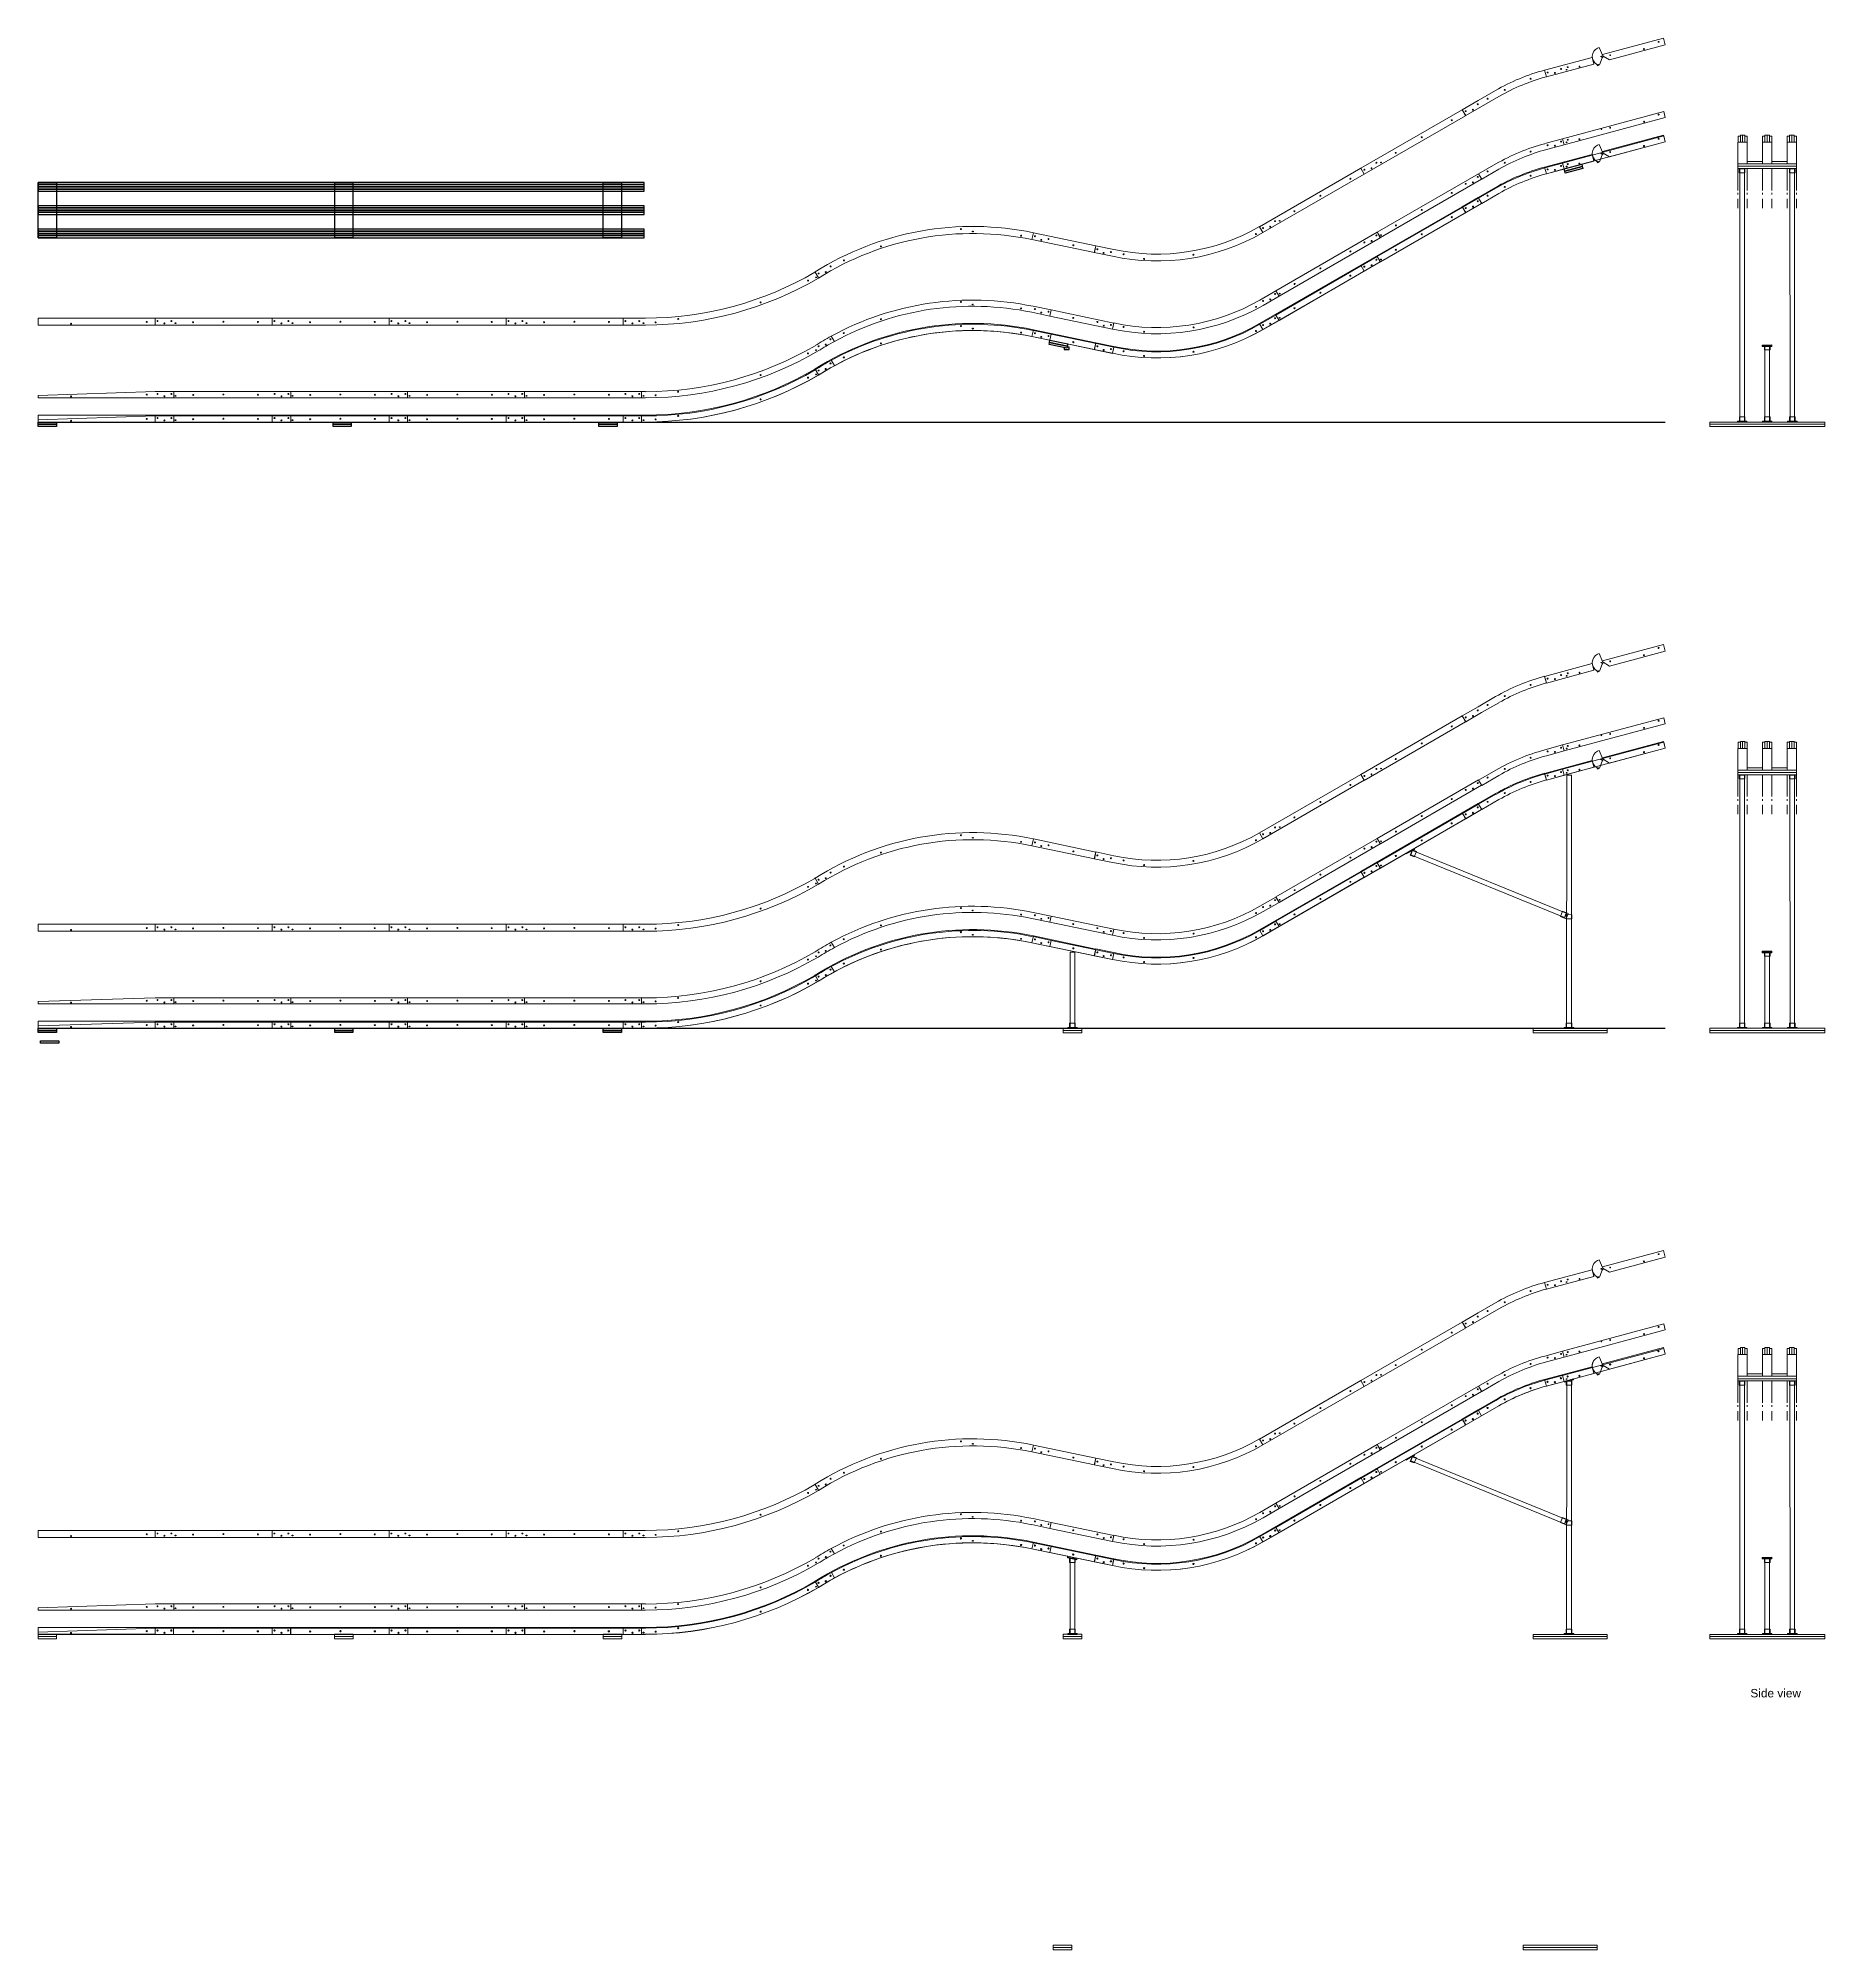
# Model space of a CAD drawing. Header units: millimetres. Extents: x -636 to 14740, y -2602 to 22748.
# Drawn here: x 0 to 14740, y -2602 to 13166 of the extents above; entities that cross this region are included whole.
import ezdxf

# ---------------------------------------------------------------- set-up
doc = ezdxf.new("R2010")
doc.units = ezdxf.units.MM
for name, color, linetype, lineweight in [('newTrack', 7, 'Continuous', 20), ('notes', 7, 'Continuous', 20), ('registration marking', 7, 'Continuous', 20)]:
    doc.layers.add(name, color=color, linetype=linetype, lineweight=lineweight)
doc.styles.add('Arial', font='arial.ttf')

msp = doc.modelspace()

# ---------------------------------------------------------------- texts
at = {"layer": 'notes', "lineweight": 20, "transparency": 33554687, "style": 'Arial'}
msp.add_text('Side view ', height=69.8, dxfattribs=at).set_placement((14126, -520))

# ---------------------------------------------------------------- blocks, each defined once
blk = doc.blocks.new('*U24')
at = {"layer": 'newTrack'}
blk.add_circle((0, 0), 0.2, dxfattribs=at)
blk = doc.blocks.new('attachmentPoints_0.4_diameter')
for p in [(-2.25, 0.75), (0, 0), (2.25, 0.75)]:
    blk.add_blockref('*U24', p)
blk = doc.blocks.new('A1')
at = {"layer": 'newTrack'}
blk.add_lwpolyline([(1540.05, -1538.54), (1539.05, -1536.81), (1544.63, -1533.58, -0.065543), (1560.55, -1526.99), (1566.35, -1525.44), (1566.86, -1527.37), (1561.07, -1528.92, 0.065543), (1545.63, -1535.32)], format="xyb", close=True, dxfattribs=at)
at = {"layer": 'registration marking', "color": 7, "transparency": 33554687}
for centre in [(1547.53, -1533.21), (1555.93, -1529.56), (1541.98, -1536.02)]:
    blk.add_circle(centre, 0.19, dxfattribs=at)
at = {"rotation": 15.00000002089087}
blk.add_blockref('attachmentPoints_0.4_diameter', (1563.84, -1527.66), dxfattribs=at)
blk = doc.blocks.new('C1')
at = {"layer": 'newTrack'}
blk.add_lwpolyline([(1541.11, -1570.67), (1508.2, -1589.67), (1507.2, -1587.94), (1540.11, -1568.94)], close=True, dxfattribs=at)
at = {"layer": 'registration marking', "color": 7, "transparency": 33554687}
for centre in [(1531.39, -1575.14), (1521.66, -1580.67), (1513.22, -1585.71)]:
    blk.add_circle(centre, 0.19, dxfattribs=at)
at = {"rotation": 29.99999995973561}
blk.add_blockref('attachmentPoints_0.4_diameter', (1538.26, -1571.74), dxfattribs=at)
blk = doc.blocks.new('D1')
at = {"layer": 'newTrack'}
blk.add_lwpolyline([(1504.86, -1453.9, 0.186063), (1552.35, -1446.45), (1557.54, -1443.45), (1558.54, -1445.18), (1553.35, -1448.18, -0.186038), (1504.44, -1455.86), (1504.85, -1453.9)], format="xyb", close=True, dxfattribs=at)
at = {"layer": 'registration marking', "color": 7, "transparency": 33554687}
for centre in [(1551.09, -1448.65), (1508.08, -1455.18), (1514.72, -1456.71), (1530.76, -1455.34)]:
    blk.add_circle(centre, 0.19, dxfattribs=at)
at = {"rotation": 29.99999995973561}
blk.add_blockref('attachmentPoints_0.4_diameter', (1555.7, -1446.25), dxfattribs=at)
blk = doc.blocks.new('E1')
at = {"layer": 'newTrack'}
blk.add_lwpolyline([(1438.49, -1591.5), (1418.19, -1587.27), (1417.79, -1589.23), (1438.09, -1593.46), (1438.49, -1591.5)], dxfattribs=at)
at = {"layer": 'registration marking', "color": 7, "transparency": 33554687}
blk.add_circle((1425.36, -1589.84), 0.19, dxfattribs=at)
at = {"rotation": 348.2202802125964}
blk.add_blockref('attachmentPoints_0.4_diameter', (1435.25, -1592.36), dxfattribs=at)
blk = doc.blocks.new('F1')
at = {"layer": 'newTrack'}
blk.add_lwpolyline([(1365.05, -1527.24, -0.177849), (1429.18, -1517.78), (1435.05, -1519.01), (1435.46, -1517.05), (1429.58, -1515.82, 0.178024), (1364.04, -1525.51)], format="xyb", close=True, dxfattribs=at)
at = {"layer": 'registration marking', "color": 7, "transparency": 33554687}
for centre in [(1406.13, -1514.42), (1380.15, -1520.03), (1425.68, -1516.53), (1368.1, -1524.55)]:
    blk.add_circle(centre, 0.19, dxfattribs=at)
at = {"rotation": 348.2202802125964}
blk.add_blockref('attachmentPoints_0.4_diameter', (1432.22, -1517.91), dxfattribs=at)
blk = doc.blocks.new('C2')
at = {"layer": 'newTrack'}
blk.add_lwpolyline([(1485.86, -1583.83), (1518.77, -1564.83), (1519.9, -1566.78), (1486.99, -1585.78)], close=True, dxfattribs=at)
at = {"layer": 'registration marking', "color": 7, "transparency": 33554687}
for centre in [(1515.38, -1568.25), (1505.65, -1573.78), (1497.2, -1578.82)]:
    blk.add_circle(centre, 0.19, dxfattribs=at)
at = {"rotation": 29.99999995973561}
blk.add_blockref('attachmentPoints_0.4_diameter', (1489.34, -1583.85), dxfattribs=at)
blk = doc.blocks.new('END1')
at = {"layer": 'newTrack'}
blk.add_lwpolyline([(1095.16, -1516.52), (1095.16, -1518.52), (1051.16, -1518.52), (1051.16, -1517.77), (1089.16, -1516.52)], close=True, dxfattribs=at)
at = {"layer": 'registration marking', "color": 7, "transparency": 33554687}
for centre in [(1061.85, -1518.07), (1086.41, -1517.49)]:
    blk.add_circle(centre, 0.19, dxfattribs=at)
blk.add_blockref('attachmentPoints_0.4_diameter', (1092.16, -1518.02))
blk = doc.blocks.new('END2')
at = {"layer": 'newTrack'}
blk.add_lwpolyline([(1133.03, -1530.22), (1095.03, -1530.22), (1095.03, -1527.97), (1133.03, -1527.97), (1133.03, -1530.22), (1133.03, -1527.97)], dxfattribs=at)
at = {"layer": 'registration marking', "color": 7, "transparency": 33554687}
for centre in [(1105.71, -1529.77), (1130.27, -1529.2)]:
    blk.add_circle(centre, 0.19, dxfattribs=at)
blk = doc.blocks.new('G1')
at = {"layer": 'newTrack'}
blk.add_lwpolyline([(1736.56, -2371.79, 0.015901), (1731.3, -2374.88, -0.133392), (1676.17, -2389.83), (1674.94, -2389.83), (1674.94, -2391.83), (1676.16, -2391.83, 0.133468), (1732.34, -2376.59, -0.016157), (1737.57, -2373.52)], format="xyb", close=True, dxfattribs=at)
at = {"layer": 'registration marking', "color": 7, "transparency": 33554687}
for centre in [(1728.97, -2377.41), (1728.97, -2377.41), (1686.8, -2389.86), (1686.8, -2389.86), (1713.61, -2384.48), (1713.61, -2384.48), (1679.49, -2390.99), (1679.49, -2390.99)]:
    blk.add_circle(centre, 0.19, dxfattribs=at)
at = {"rotation": 30.42041245313343}
blk.add_blockref('attachmentPoints_0.4_diameter', (1734.73, -2374.61), dxfattribs=at)
blk = doc.blocks.new('BASE-BLOCK')
at = {"layer": 'notes'}
for points in [[(1157.03, -575.46), (1163.03, -575.46), (1163.03, -574.71), (1157.03, -574.71)], [(1157.03, -576.21), (1163.03, -576.21), (1163.03, -575.46), (1157.03, -575.46)]]:
    blk.add_lwpolyline(points, close=True, dxfattribs=at)
blk = doc.blocks.new('BASE-BLOCK_24INCH')
at = {"layer": 'notes'}
for p, q in [((1649.15, -561.89), (1625.15, -561.89)), ((1625.15, -561.89), (1625.15, -562.64)), ((1625.15, -562.64), (1649.15, -562.64)), ((1649.15, -562.64), (1625.15, -562.64)), ((1625.15, -562.64), (1625.15, -563.39)), ((1625.15, -563.39), (1649.15, -563.39)), ((1649.15, -563.39), (1625.15, -563.39)), ((1649.15, -562.64), (1649.15, -561.89)), ((1649.15, -563.39), (1649.15, -562.64))]:
    blk.add_line(p, q, dxfattribs=at)
blk = doc.blocks.new('START_1')
at = {"layer": 'newTrack', "color": 7, "linetype": 'Continuous', "lineweight": 5, "transparency": 33554687}
blk.add_lwpolyline([(1657.04, -457.27), (1638.29, -457.27), (1636.57, -455.55), (1636.57, -455.02), (1657.04, -455.02), (1657.04, -457.27), (1657.04, -455.02)], dxfattribs=at)
at = {"layer": 'registration marking', "color": 7, "linetype": 'Continuous', "lineweight": 5, "transparency": 33554687}
for centre in [(1638.89, -455.82), (1650.02, -456.76), (1655.16, -455.71)]:
    blk.add_circle(centre, 0.187, dxfattribs=at)
blk = doc.blocks.new('START_3')
at = {"color": 7, "linetype": 'Continuous', "lineweight": 5, "transparency": 33554687}
blk.add_circle((1631.6, -433.73), 0.128, dxfattribs=at)
at = {"layer": 'newTrack', "color": 7, "linetype": 'Continuous', "lineweight": 5, "transparency": 33554687}
blk.add_lwpolyline([(1652.6, -433.48), (1652.6, -435.48), (1618.6, -435.48), (1618.6, -433.48)], close=True, dxfattribs=at)
at = {"layer": 'registration marking', "color": 7, "linetype": 'Continuous', "lineweight": 5, "transparency": 33554687}
for centre, radius in [((1620.11, -434.23), 0.188), ((1620.11, -434.23), 0.187), ((1634.46, -434.03), 0.187), ((1650.72, -433.92), 0.187), ((1623.83, -435.03), 0.187), ((1645.58, -434.97), 0.187)]:
    blk.add_circle(centre, radius, dxfattribs=at)
blk = doc.blocks.new('START_4')
at = {"color": 7, "linetype": 'Continuous', "lineweight": 5, "transparency": 33554687}
blk.add_lwpolyline([(1633.99, -453.25), (1634.07, -453.75), (1634.75, -453.63), (1636.19, -451.62, 0.414214), (1636.6, -451.04), (1636.11, -448.09), (1635.61, -448.17, 0.610914)], format="xyb", close=True, dxfattribs=at)
for centre, radius in [((1636.11, -451.13), 0.128), ((1634.34, -453.45), 0.125)]:
    blk.add_circle(centre, radius, dxfattribs=at)
blk = doc.blocks.new('01A')
at = {"layer": 'newTrack'}
for p, q in [((0, 19), (965, 51)), ((0, 0), (0, 19)), ((1118, 0), (0, 0)), ((965, 51), (1118, 51)), ((1118, 51), (1118, 0))]:
    blk.add_line(p, q, dxfattribs=at)
for centre in [(984, 32), (1041, 13), (1099, 32)]:
    blk.add_circle(centre, 4, dxfattribs=at)
at = {"layer": 'registration marking', "color": 7, "transparency": 33554687}
for centre in [(271, 11), (895, 26)]:
    blk.add_circle(centre, 4, dxfattribs=at)
blk = doc.blocks.new('02A')
blk.add_circle((15, 15), 3)
at = {"layer": 'newTrack'}
for p, q in [((0, 0), (0, 51)), ((0, 51), (965, 51)), ((965, 0), (0, 0)), ((965, 51), (965, 0))]:
    blk.add_line(p, q, dxfattribs=at)
for centre in [(832, 32), (889, 13), (946, 32)]:
    blk.add_circle(centre, 4, dxfattribs=at)
at = {"layer": 'registration marking', "color": 7, "transparency": 33554687}
for centre in [(161, 23), (410, 27), (695, 25)]:
    blk.add_circle(centre, 4, dxfattribs=at)
blk = doc.blocks.new('01B')
at = {"layer": 'newTrack'}
for p, q in [((0, 0), (0, 57)), ((0, 57), (965, 57)), ((965, 0), (0, 0)), ((965, 57), (965, 0)), ((965, 0), (965, 57))]:
    blk.add_line(p, q, dxfattribs=at)
at = {"layer": 'registration marking', "color": 7, "transparency": 33554687}
for centre in [(271, 11), (895, 26)]:
    blk.add_circle(centre, 4, dxfattribs=at)
blk = doc.blocks.new('02B')
blk.add_circle((1133, 415), 3)
at = {"layer": 'newTrack'}
for p, q in [((965, 457), (1930, 457)), ((965, 400), (965, 457)), ((1930, 400), (965, 400)), ((1930, 457), (1930, 400))]:
    blk.add_line(p, q, dxfattribs=at)
for centre in [(984, 432), (1041, 413), (1099, 432)]:
    blk.add_circle(centre, 4, dxfattribs=at)
at = {"layer": 'registration marking', "color": 7, "transparency": 33554687}
for centre in [(1278, 423), (1528, 427), (1812, 425)]:
    blk.add_circle(centre, 4, dxfattribs=at)
blk = doc.blocks.new('03A')
for centre in [(1439, 393), (15, 15)]:
    blk.add_circle(centre, 3)
at = {"layer": 'newTrack'}
for p, q in [((1591, 465), (1565, 509)), ((31, 51), (0, 51)), ((0, 51), (0, 0)), ((0, 0), (31, 0))]:
    blk.add_line(p, q, dxfattribs=at)
for centre in [(1558, 483), (1460, 425), (1519, 438)]:
    blk.add_circle(centre, 4, dxfattribs=at)
for centre, radius, start, end in [((2732, -1632), 2438, 118.5979, 122.242), ((32, 2818), 2768, 269.974, 300.3657), ((32, 2818), 2818, 269.974, 300.3828), ((2732, -1632), 2387, 118.5591, 122.2617)]:
    blk.add_arc(centre, radius, start, end, dxfattribs=at)
at = {"layer": 'registration marking', "color": 7, "transparency": 33554687}
for centre in [(1372, 366), (1372, 366), (982, 187), (982, 187), (115, 21), (115, 21), (301, 50), (301, 50)]:
    blk.add_circle(centre, 4, dxfattribs=at)
blk = doc.blocks.new('03B')
for centre in [(1591, 393), (167, 15)]:
    blk.add_circle(centre, 3)
at = {"layer": 'newTrack'}
for p, q in [((1612, 388), (1583, 437)), ((0, 57), (0, 0)), ((183, 57), (0, 57)), ((0, 0), (183, 0))]:
    blk.add_line(p, q, dxfattribs=at)
for centre in [(19, 32), (76, 13), (133, 32)]:
    blk.add_circle(centre, 4, dxfattribs=at)
for centre, radius, start, end in [((185, 2818), 2761, 269.974, 300.3636), ((185, 2818), 2818, 269.974, 300.3828), ((2884, -1632), 2445, 122.1753, 122.2395), ((2884, -1632), 2387, 122.2173, 122.2617)]:
    blk.add_arc(centre, radius, start, end, dxfattribs=at)
at = {"layer": 'registration marking', "color": 7, "transparency": 33554687}
for centre in [(1525, 366), (1134, 187), (268, 21), (454, 50)]:
    blk.add_circle(centre, 4, dxfattribs=at)
blk = doc.blocks.new('04B')
blk.add_circle((1273, 383), 3)
at = {"layer": 'newTrack'}
for p, q in [((1772, 373), (1760, 317)), ((0, 0), (-29, 49))]:
    blk.add_line(p, q, dxfattribs=at)
for centre in [(0, 37), (59, 49), (99, 95)]:
    blk.add_circle(centre, 4, dxfattribs=at)
for radius, end in [(2445, 122.1753), (2387, 122.2173)]:
    blk.add_arc((1273, -2020), radius, 78.22, end, dxfattribs=at)
at = {"layer": 'registration marking', "color": 7, "transparency": 33554687}
for centre in [(1175, 403), (1671, 349), (515, 260), (209, 145)]:
    blk.add_circle(centre, 4, dxfattribs=at)
blk = doc.blocks.new('05B')
at = {"layer": 'newTrack'}
for p, q in [((12, 56), (0, 0)), ((527, -52), (12, 56)), ((0, 0), (516, -108)), ((516, -108), (527, -52))]:
    blk.add_line(p, q, dxfattribs=at)
for centre in [(25, 27), (77, -3), (137, 4)]:
    blk.add_circle(centre, 4, dxfattribs=at)
at = {"layer": 'registration marking', "color": 7, "transparency": 33554687}
blk.add_circle((342, -47), 4, dxfattribs=at)
blk = doc.blocks.new('06B')
at = {"layer": 'newTrack'}
for p, q in [((1363, 213), (1391, 164)), ((0, 0), (12, 56)), ((149, -31), (0, 0)), ((12, 56), (161, 25))]:
    blk.add_line(p, q, dxfattribs=at)
for centre in [(25, 27), (77, -3), (137, 4)]:
    blk.add_circle(centre, 4, dxfattribs=at)
for radius, start in [(1748, 257.8453), (1691, 257.839)]:
    blk.add_arc((517, 1678), radius, start, 300, dxfattribs=at)
at = {"layer": 'registration marking', "color": 7, "transparency": 33554687}
for centre in [(1334, 152), (242, -14), (410, -53), (818, -18)]:
    blk.add_circle(centre, 4, dxfattribs=at)
blk = doc.blocks.new('07B')
at = {"layer": 'newTrack'}
for p, q in [((651, 376), (666, 321)), ((102, 125), (245, 208)), ((274, 158), (131, 76)), ((-29, 49), (102, 125)), ((0, 0), (-29, 49)), ((131, 76), (0, 0))]:
    blk.add_line(p, q, dxfattribs=at)
for centre in [(1, 37), (60, 49), (100, 94)]:
    blk.add_circle(centre, 4, dxfattribs=at)
for radius in [1683, 1626]:
    blk.add_arc((1087, -1250), radius, 105, 120, dxfattribs=at)
at = {"layer": 'registration marking', "color": 7, "transparency": 33554687}
for centre in [(322, 212), (535, 304), (181, 140)]:
    blk.add_circle(centre, 4, dxfattribs=at)
blk = doc.blocks.new('08B')
blk.add_circle((167, 59), 3)
at = {"color": 7, "linetype": 'Continuous', "lineweight": 5, "transparency": 33554687}
blk.add_circle((176, 80), 4, dxfattribs=at)
at = {"layer": 'newTrack', "color": 7, "linetype": 'Continuous', "lineweight": 5, "transparency": 33554687}
for p, q in [((-15, 55), (377, 160)), ((377, 160), (392, 105)), ((0, 0), (-15, 55)), ((392, 105), (0, 0))]:
    blk.add_line(p, q, dxfattribs=at)
at = {"layer": 'newTrack'}
for centre in [(10, 36), (70, 32), (121, 65)]:
    blk.add_circle(centre, 4, dxfattribs=at)
at = {"layer": 'registration marking', "color": 7, "linetype": 'Continuous', "lineweight": 5, "transparency": 33554687}
for centre in [(176, 80), (273, 85)]:
    blk.add_circle(centre, 4, dxfattribs=at)
blk = doc.blocks.new('09B')
at = {"layer": 'newTrack', "color": 7, "linetype": 'Continuous', "lineweight": 5, "transparency": 33554687}
for p, q in [((-517, -79), (-15, 55)), ((0, 0), (-460, -123)), ((-15, 55), (0, 0)), ((0, 0), (-15, 55)), ((-513, -92), (-517, -79)), ((-460, -123), (-513, -92))]:
    blk.add_line(p, q, dxfattribs=at)
at = {"layer": 'registration marking', "color": 7, "linetype": 'Continuous', "lineweight": 5, "transparency": 33554687}
for centre in [(-56, 26), (-455, -84), (-176, -34)]:
    blk.add_circle(centre, 4, dxfattribs=at)
blk = doc.blocks.new('04A')
blk.add_circle((1141, 305), 3)
at = {"layer": 'newTrack'}
for p, q in [((1629, 240), (1778, 209)), ((1788, 259), (1639, 290)), ((1778, 209), (1788, 259)), ((-26, 44), (0, 0))]:
    blk.add_line(p, q, dxfattribs=at)
for centre in [(1654, 267), (1706, 237), (1766, 244)]:
    blk.add_circle(centre, 4, dxfattribs=at)
for radius, end in [(2438, 118.5973), (2387, 118.5585)]:
    blk.add_arc((1141, -2097), radius, 78.2203, end, dxfattribs=at)
at = {"layer": 'registration marking', "color": 7, "transparency": 33554687}
for centre in [(1043, 326), (383, 183), (1540, 272), (77, 68)]:
    blk.add_circle(centre, 4, dxfattribs=at)
blk = doc.blocks.new('05A')
at = {"layer": 'newTrack'}
for p, q in [((10, 50), (0, 0)), ((526, -58), (10, 50)), ((0, 0), (516, -108)), ((516, -108), (526, -58))]:
    blk.add_line(p, q, dxfattribs=at)
for centre in [(392, -49), (444, -80), (503, -73)]:
    blk.add_circle(centre, 4, dxfattribs=at)
at = {"layer": 'registration marking', "color": 7, "transparency": 33554687}
blk.add_circle((192, -15), 4, dxfattribs=at)
blk = doc.blocks.new('06A')
at = {"layer": 'newTrack'}
for p, q in [((1217, 239), (1349, 315)), ((1374, 271), (1242, 195)), ((1349, 315), (1374, 271)), ((0, 0), (10, 50)), ((10, 50), (11, 50))]:
    blk.add_line(p, q, dxfattribs=at)
for centre in [(1243, 232), (1302, 244), (1342, 289)]:
    blk.add_circle(centre, 4, dxfattribs=at)
for radius, start in [(1748, 257.8453), (1697, 257.8397)]:
    blk.add_arc((368, 1709), radius, start, 300, dxfattribs=at)
at = {"layer": 'registration marking', "color": 7, "transparency": 33554687}
for centre in [(1185, 183), (92, 17), (669, 13), (261, -22)]:
    blk.add_circle(centre, 4, dxfattribs=at)
blk = doc.blocks.new('07A')
at = {"layer": 'newTrack'}
for p, q in [((521, 293), (668, 333)), ((668, 333), (681, 284)), ((681, 284), (534, 244)), ((-25, 44), (117, 126)), ((0, 0), (-25, 44)), ((142, 82), (0, 0))]:
    blk.add_line(p, q, dxfattribs=at)
for centre in [(544, 280), (604, 276), (655, 310)]:
    blk.add_circle(centre, 4, dxfattribs=at)
for radius in [1676, 1626]:
    blk.add_arc((955, -1326), radius, 105, 120, dxfattribs=at)
at = {"layer": 'registration marking', "color": 7, "transparency": 33554687}
for centre in [(403, 228), (49, 64), (190, 136)]:
    blk.add_circle(centre, 4, dxfattribs=at)
blk = doc.blocks.new('08A')
blk.add_circle((20, 20), 3)
at = {"color": 7, "linetype": 'Continuous', "lineweight": 5, "transparency": 33554687}
blk.add_circle((307, 128), 2.5, dxfattribs=at)
at = {"layer": 'newTrack', "color": 7, "linetype": 'Continuous', "lineweight": 5, "transparency": 33554687}
for p, q in [((-13, 49), (821, 273)), ((834, 224), (0, 0)), ((821, 273), (834, 224)), ((0, 0), (-13, 49))]:
    blk.add_line(p, q, dxfattribs=at)
at = {"layer": 'registration marking', "color": 7, "linetype": 'Continuous', "lineweight": 5, "transparency": 33554687}
for centre in [(659, 190), (778, 249), (29, 41), (29, 41), (125, 45), (379, 140)]:
    blk.add_circle(centre, 4, dxfattribs=at)
blk = doc.blocks.new('bracev1')
at = {"color": 7, "linetype": 'Continuous', "lineweight": 5, "transparency": 33554687}
for p, q in [((-20, 75), (-32, 69)), ((12, 5), (-20, 75)), ((-38, -66), (-33, -78)), ((-33, -78), (-17, -70)), ((-17, -70), (5, -12))]:
    blk.add_line(p, q, dxfattribs=at)
for centre in [(0, 0), (-28, -69)]:
    blk.add_circle(centre, 2.5)
for radius, start, end in [(76.2, 114.4623, 240.1477), (12.7, 294.4623, 24.4623)]:
    blk.add_arc((0, 0), radius, start, end, dxfattribs=at)

# ---------------------------------------------------------------- linework, layer by layer
at = {"lineweight": 20}
for p, q in [((14023, 12308), (14023, 12129)), ((14100, 12308), (14099, 12129)), ((14227, 12308), (14226, 12129)), ((14303, 12308), (14302, 12129)), ((14430, 12308), (14429, 12129)), ((14506, 12308), (14506, 12129)), ((14023, 12090), (14023, 11910)), ((14100, 12090), (14099, 11911)), ((14227, 12090), (14226, 11910)), ((14303, 12090), (14302, 11910)), ((14430, 12090), (14429, 11910)), ((14506, 12090), (14506, 11910)), ((14023, 11890), (14023, 11876)), ((14023, 11764), (14023, 11841)), ((14099, 11890), (14099, 11876)), ((14099, 11764), (14099, 11841)), ((14226, 11890), (14226, 11876)), ((14226, 11764), (14226, 11841)), ((14303, 11764), (14302, 11841)), ((14303, 11890), (14303, 11876)), ((14430, 11764), (14429, 11841)), ((14430, 11890), (14430, 11876)), ((14506, 11890), (14506, 11876)), ((14506, 11764), (14506, 11841)), ((14023, 7308), (14023, 7129)), ((14100, 7308), (14099, 7129)), ((14227, 7308), (14226, 7129)), ((14303, 7308), (14302, 7129)), ((14430, 7308), (14429, 7129)), ((14506, 7308), (14506, 7129)), ((14023, 7090), (14023, 6910)), ((14100, 7090), (14099, 6911)), ((14227, 7090), (14226, 6910)), ((14303, 7090), (14302, 6910)), ((14430, 7090), (14429, 6910)), ((14506, 7090), (14506, 6910)), ((14023, 6890), (14023, 6876)), ((14023, 6764), (14023, 6841)), ((14099, 6890), (14099, 6876)), ((14099, 6764), (14099, 6841)), ((14226, 6890), (14226, 6876)), ((14226, 6764), (14226, 6841)), ((14303, 6764), (14302, 6841)), ((14303, 6890), (14303, 6876)), ((14430, 6764), (14429, 6841)), ((14430, 6890), (14430, 6876)), ((14506, 6890), (14506, 6876)), ((14506, 6764), (14506, 6841)), ((14023, 2308), (14023, 2129)), ((14100, 2308), (14099, 2129)), ((14227, 2308), (14226, 2129)), ((14303, 2308), (14302, 2129)), ((14430, 2308), (14429, 2129)), ((14506, 2308), (14506, 2129)), ((14023, 2090), (14023, 1910)), ((14100, 2090), (14099, 1911)), ((14227, 2090), (14226, 1910)), ((14303, 2090), (14302, 1910)), ((14430, 2090), (14429, 1910)), ((14506, 2090), (14506, 1910)), ((14023, 1890), (14023, 1876)), ((14023, 1764), (14023, 1841)), ((14099, 1890), (14099, 1876)), ((14099, 1764), (14099, 1841)), ((14226, 1890), (14226, 1876)), ((14226, 1764), (14226, 1841)), ((14303, 1764), (14302, 1841)), ((14303, 1890), (14303, 1876)), ((14430, 1764), (14429, 1841)), ((14430, 1890), (14430, 1876)), ((14506, 1890), (14506, 1876)), ((14506, 1764), (14506, 1841))]:
    msp.add_line(p, q, dxfattribs=at)
at = {"linetype": 'ByBlock', "lineweight": 20}
for p, q in [((14033, 12359), (14033, 12359)), ((14053, 12366), (14053, 12366)), ((14071, 12366), (14071, 12366)), ((14093, 12359), (14093, 12359)), ((14236, 12359), (14236, 12359)), ((14256, 12366), (14256, 12366)), ((14274, 12366), (14274, 12366)), ((14296, 12359), (14296, 12359)), ((14439, 12359), (14439, 12359)), ((14459, 12366), (14459, 12366)), ((14478, 12366), (14478, 12366)), ((14499, 12359), (14499, 12359)), ((14033, 7359), (14033, 7359)), ((14053, 7366), (14053, 7366)), ((14071, 7366), (14071, 7366)), ((14093, 7359), (14093, 7359)), ((14236, 7359), (14236, 7359)), ((14256, 7366), (14256, 7366)), ((14274, 7366), (14274, 7366)), ((14296, 7359), (14296, 7359)), ((14439, 7359), (14439, 7359)), ((14459, 7366), (14459, 7366)), ((14478, 7366), (14478, 7366)), ((14499, 7359), (14499, 7359)), ((14053, 2366), (14053, 2366)), ((14071, 2366), (14071, 2366)), ((14256, 2366), (14256, 2366)), ((14274, 2366), (14274, 2366)), ((14459, 2366), (14459, 2366)), ((14478, 2366), (14478, 2366)), ((14033, 2359), (14033, 2359)), ((14093, 2359), (14093, 2359)), ((14236, 2359), (14236, 2359)), ((14296, 2359), (14296, 2359)), ((14439, 2359), (14439, 2359)), ((14499, 2359), (14499, 2359))]:
    msp.add_line(p, q, dxfattribs=at)
for p, q in [((8487, 10608), (8463, 10613)), ((8463, 10613), (8463, 10597)), ((8463, 10597), (8505, 10597)), ((8505, 10616), (8488, 10617)), ((8505, 10597), (8505, 10616)), ((0, 10000), (13424, 10000)), ((0, 5000), (13424, 5000))]:
    msp.add_line(p, q)
at = {"lineweight": 20}
for points in [[(14024, 12359), (14043, 12359), (14043, 12308), (14024, 12308)], [(14043, 12366), (14062, 12366), (14062, 12308), (14043, 12308)], [(14062, 12366), (14081, 12366), (14081, 12308), (14062, 12308)], [(14081, 12359), (14100, 12359), (14100, 12308), (14081, 12308)], [(14227, 12359), (14246, 12359), (14246, 12308), (14227, 12308)], [(14246, 12366), (14265, 12366), (14265, 12308), (14246, 12308)], [(14265, 12366), (14284, 12366), (14284, 12308), (14265, 12308)], [(14284, 12359), (14303, 12359), (14303, 12308), (14284, 12308)], [(14430, 12359), (14449, 12359), (14449, 12308), (14430, 12308)], [(14449, 12366), (14468, 12366), (14468, 12308), (14449, 12308)], [(14468, 12366), (14487, 12366), (14487, 12308), (14468, 12308)], [(14487, 12359), (14506, 12359), (14506, 12308), (14487, 12308)], [(14226, 12148), (14226, 12129), (14099, 12129), (14099, 12148)], [(14429, 12148), (14429, 12129), (14302, 12129), (14302, 12148)], [(14506, 12129), (14506, 12109), (14023, 12109), (14023, 12129)], [(14506, 12109), (14506, 12090), (14023, 12090), (14023, 12109)], [(14034, 12090), (14034, 12056), (14081, 12056), (14081, 12090)], [(14077, 12088), (14077, 10007), (14039, 10007), (14039, 12088)], [(14495, 12090), (14495, 12056), (14449, 12056), (14449, 12090)], [(14452, 12088), (14453, 10007), (14491, 10007), (14491, 12088)], [(14097, 10000), (14097, 10007), (14019, 10007), (14019, 10000)], [(14081, 10007), (14081, 10042), (14035, 10042), (14035, 10007)], [(14433, 10000), (14433, 10007), (14511, 10007), (14511, 10000)], [(14449, 10007), (14449, 10042), (14495, 10042), (14495, 10007)], [(14024, 7359), (14043, 7359), (14043, 7308), (14024, 7308)], [(14043, 7366), (14062, 7366), (14062, 7308), (14043, 7308)], [(14062, 7366), (14081, 7366), (14081, 7308), (14062, 7308)], [(14081, 7359), (14100, 7359), (14100, 7308), (14081, 7308)], [(14227, 7359), (14246, 7359), (14246, 7308), (14227, 7308)], [(14246, 7366), (14265, 7366), (14265, 7308), (14246, 7308)], [(14265, 7366), (14284, 7366), (14284, 7308), (14265, 7308)], [(14284, 7359), (14303, 7359), (14303, 7308), (14284, 7308)], [(14430, 7359), (14449, 7359), (14449, 7308), (14430, 7308)], [(14449, 7366), (14468, 7366), (14468, 7308), (14449, 7308)], [(14468, 7366), (14487, 7366), (14487, 7308), (14468, 7308)], [(14487, 7359), (14506, 7359), (14506, 7308), (14487, 7308)], [(14506, 7129), (14506, 7109), (14023, 7109), (14023, 7129)], [(14506, 7109), (14506, 7090), (14023, 7090), (14023, 7109)], [(14226, 7148), (14226, 7129), (14099, 7129), (14099, 7148)], [(14429, 7148), (14429, 7129), (14302, 7129), (14302, 7148)], [(12649, 7088), (12649, 5007), (12610, 5007), (12611, 7088)], [(14034, 7090), (14034, 7056), (14081, 7056), (14081, 7090)], [(14077, 7088), (14077, 5007), (14039, 5007), (14039, 7088)], [(14495, 7090), (14495, 7056), (14449, 7056), (14449, 7090)], [(14452, 7088), (14453, 5007), (14491, 5007), (14491, 7088)], [(11283, 6443), (11287, 6437), (11355, 6475), (11351, 6481)], [(11320, 6427), (11353, 6414), (11370, 6457), (11338, 6470)], [(11339, 6465), (12606, 5948), (12592, 5913), (11325, 6430)], [(12622, 5945), (12575, 5965), (12558, 5922), (12605, 5903)], [(12653, 5902), (12653, 5936), (12607, 5937), (12607, 5902)], [(8552, 5626), (8552, 5007), (8514, 5007), (8514, 5626)], [(8572, 5000), (8572, 5007), (8494, 5007), (8494, 5000)], [(8556, 5007), (8556, 5042), (8509, 5042), (8509, 5007)], [(12668, 5000), (12668, 5007), (12590, 5007), (12590, 5000)], [(12653, 5007), (12653, 5042), (12606, 5042), (12606, 5007)], [(14097, 5000), (14097, 5007), (14019, 5007), (14019, 5000)], [(14081, 5007), (14081, 5042), (14035, 5042), (14035, 5007)], [(14433, 5000), (14433, 5007), (14511, 5007), (14511, 5000)], [(14449, 5007), (14449, 5042), (14495, 5042), (14495, 5007)], [(14043, 2366), (14062, 2366), (14062, 2308), (14043, 2308)], [(14062, 2366), (14081, 2366), (14081, 2308), (14062, 2308)], [(14246, 2366), (14265, 2366), (14265, 2308), (14246, 2308)], [(14265, 2366), (14284, 2366), (14284, 2308), (14265, 2308)], [(14449, 2366), (14468, 2366), (14468, 2308), (14449, 2308)], [(14468, 2366), (14487, 2366), (14487, 2308), (14468, 2308)], [(14024, 2359), (14043, 2359), (14043, 2308), (14024, 2308)], [(14081, 2359), (14100, 2359), (14100, 2308), (14081, 2308)], [(14227, 2359), (14246, 2359), (14246, 2308), (14227, 2308)], [(14284, 2359), (14303, 2359), (14303, 2308), (14284, 2308)], [(14430, 2359), (14449, 2359), (14449, 2308), (14430, 2308)], [(14487, 2359), (14506, 2359), (14506, 2308), (14487, 2308)], [(12606, 2090), (12606, 2056), (12652, 2056), (12652, 2090)], [(12649, 2088), (12649, 7), (12610, 7), (12611, 2088)], [(14506, 2129), (14506, 2109), (14023, 2109), (14023, 2129)], [(14506, 2109), (14506, 2090), (14023, 2090), (14023, 2109)], [(14034, 2090), (14034, 2056), (14081, 2056), (14081, 2090)], [(14077, 2088), (14077, 7), (14039, 7), (14039, 2088)], [(14226, 2148), (14226, 2129), (14099, 2129), (14099, 2148)], [(14429, 2148), (14429, 2129), (14302, 2129), (14302, 2148)], [(14495, 2090), (14495, 2056), (14449, 2056), (14449, 2090)], [(14452, 2088), (14453, 7), (14491, 7), (14491, 2088)], [(11283, 1443), (11287, 1437), (11355, 1475), (11351, 1481)], [(11320, 1427), (11353, 1414), (11370, 1457), (11338, 1470)], [(11339, 1465), (12606, 948), (12592, 913), (11325, 1430)], [(12622, 945), (12575, 965), (12558, 922), (12605, 903)], [(12653, 902), (12653, 936), (12607, 937), (12607, 902)], [(8493, 637), (8491, 630), (8568, 614), (8569, 621)], [(8494, 644), (8493, 637), (8569, 621), (8570, 628)], [(8509, 629), (8509, 594), (8555, 594), (8555, 629)], [(8552, 626), (8552, 7), (8514, 7), (8514, 626)], [(8572, 0), (8572, 7), (8494, 7), (8494, 0)], [(8556, 7), (8556, 42), (8509, 42), (8509, 7)], [(12668, 0), (12668, 7), (12590, 7), (12590, 0)], [(12653, 7), (12653, 42), (12606, 42), (12606, 7)], [(14097, 0), (14097, 7), (14019, 7), (14019, 0)], [(14081, 7), (14081, 42), (14035, 42), (14035, 7)], [(14433, 0), (14433, 7), (14511, 7), (14511, 0)], [(14449, 7), (14449, 42), (14495, 42), (14495, 7)]]:
    msp.add_lwpolyline(points, close=True, dxfattribs=at)
for points in [[(12590, 12087), (12735, 12126), (12739, 12108), (12594, 12070)], [(12594, 12070), (12739, 12108), (12744, 12091), (12599, 12052)], [(0, 11958), (5000, 11958), (5000, 11976), (0, 11976)], [(0, 11976), (150, 11976), (150, 11520), (0, 11520)], [(0, 11940), (5000, 11940), (5000, 11958), (0, 11958)], [(0, 11922), (5000, 11922), (5000, 11940), (0, 11940)], [(0, 11904), (5000, 11904), (5000, 11922), (0, 11922)], [(2446, 11976), (2596, 11976), (2596, 11520), (2446, 11520)], [(4661, 11976), (4811, 11976), (4811, 11520), (4661, 11520)], [(0, 11766), (5000, 11766), (5000, 11784), (0, 11784)], [(0, 11748), (5000, 11748), (5000, 11766), (0, 11766)], [(0, 11730), (5000, 11730), (5000, 11748), (0, 11748)], [(0, 11712), (5000, 11712), (5000, 11730), (0, 11730)], [(0, 11574), (5000, 11574), (5000, 11592), (0, 11592)], [(0, 11556), (5000, 11556), (5000, 11574), (0, 11574)], [(0, 11538), (5000, 11538), (5000, 11556), (0, 11556)], [(0, 11520), (5000, 11520), (5000, 11538), (0, 11538)], [(8343, 10657), (8490, 10626), (8487, 10608), (8340, 10639)], [(8347, 10674), (8494, 10644), (8490, 10626), (8343, 10657)], [(0, 10000), (150, 10000), (150, 9982), (0, 9982)], [(0, 9982), (150, 9982), (150, 9964), (0, 9964)], [(2433, 10000), (2583, 10000), (2583, 9982), (2433, 9982)], [(2433, 9982), (2583, 9982), (2583, 9964), (2433, 9964)], [(4626, 10000), (4776, 10000), (4776, 9982), (4626, 9982)], [(4626, 9982), (4776, 9982), (4776, 9964), (4626, 9964)], [(0, 5000), (150, 5000), (150, 4982), (0, 4982)], [(0, 4982), (150, 4982), (150, 4964), (0, 4964)], [(19, 4895), (169, 4895), (169, 4877), (19, 4877)], [(2446, 5000), (2596, 5000), (2596, 4982), (2446, 4982)], [(2446, 4982), (2596, 4982), (2596, 4964), (2446, 4964)], [(4661, 5000), (4811, 5000), (4811, 4982), (4661, 4982)], [(4661, 4982), (4811, 4982), (4811, 4964), (4661, 4964)]]:
    msp.add_lwpolyline(points, close=True)
at = {"color": 252, "lineweight": 20, "true_color": 0x939598}
for points in [[(14224, 10635), (14224, 10629), (14302, 10629), (14302, 10636)], [(14224, 10629), (14224, 10622), (14302, 10622), (14302, 10629)], [(14241, 10629), (14241, 10594), (14288, 10594), (14288, 10629)], [(14284, 10626), (14284, 10007), (14246, 10007), (14246, 10626)], [(14304, 10000), (14304, 10007), (14226, 10007), (14226, 10000)], [(14288, 10007), (14288, 10042), (14242, 10042), (14242, 10007)], [(14224, 5635), (14224, 5629), (14302, 5629), (14302, 5636)], [(14224, 5629), (14224, 5622), (14302, 5622), (14302, 5629)], [(14241, 5629), (14241, 5594), (14288, 5594), (14288, 5629)], [(14284, 5626), (14284, 5007), (14246, 5007), (14246, 5626)], [(14304, 5000), (14304, 5007), (14226, 5007), (14226, 5000)], [(14288, 5007), (14288, 5042), (14242, 5042), (14242, 5007)], [(14224, 635), (14224, 629), (14302, 629), (14302, 636)], [(14224, 629), (14224, 622), (14302, 622), (14302, 629)], [(14241, 629), (14241, 594), (14288, 594), (14288, 629)], [(14284, 626), (14284, 7), (14246, 7), (14246, 626)], [(14304, 0), (14304, 7), (14226, 7), (14226, 0)], [(14288, 7), (14288, 42), (14242, 42), (14242, 7)]]:
    msp.add_lwpolyline(points, close=True, dxfattribs=at)
at = {"layer": 'newTrack', "lineweight": 20}
for points in [[(13790, 9981), (14740, 9981), (14740, 10000), (13790, 10000)], [(13790, 9962), (14740, 9962), (14740, 9981), (13790, 9981)], [(13790, 4981), (14740, 4981), (14740, 5000), (13790, 5000)], [(13790, 4962), (14740, 4962), (14740, 4981), (13790, 4981)], [(12590, 2087), (12591, 2080), (12667, 2100), (12665, 2107)], [(13790, -19), (14740, -19), (14740, 0), (13790, 0)], [(13790, -38), (14740, -38), (14740, -19), (13790, -19)]]:
    msp.add_lwpolyline(points, close=True, dxfattribs=at)

# ---------------------------------------------------------------- block references
for name, p in [('bracev1', (12897, 13015)), ('09B', (13424, 13110)), ('08B', (12443, 12847)), ('07B', (11777, 12527)), ('08A', (12590, 12287)), ('07A', (11909, 12003)), ('08A', (12590, 12087)), ('09B', (13424, 12310)), ('08B', (12443, 12047)), ('bracev1', (12897, 12215)), ('07B', (11777, 11727)), ('07A', (11909, 11803)), ('04B', (6438, 11188)), ('05B', (8198, 11505)), ('06B', (8713, 11398)), ('03B', (4826, 10800)), ('04A', (6569, 10665)), ('06A', (8863, 10767)), ('04B', (6438, 10388)), ('05A', (8347, 10874)), ('06A', (8863, 10567)), ('01B', (0, 10800)), ('02B', (0, 10400)), ('02B', (965, 10400)), ('02B', (1930, 10400)), ('02B', (2896, 10400)), ('04A', (6569, 10465)), ('05B', (8198, 10705)), ('05A', (8347, 10674)), ('06B', (8713, 10598)), ('03A', (4978, 10200)), ('03B', (4826, 10000)), ('03A', (4978, 10000)), ('01A', (0, 10200)), ('02A', (1118, 10200)), ('02A', (2083, 10200)), ('02A', (3048, 10200)), ('02A', (4013, 10200)), ('01B', (0, 10000)), ('01A', (0, 10000)), ('02B', (0, 9600)), ('02A', (1118, 10000)), ('02B', (965, 9600)), ('02A', (2083, 10000)), ('02B', (1930, 9600)), ('02A', (3048, 10000)), ('02B', (2896, 9600)), ('02A', (4013, 10000)), ('bracev1', (12897, 8015)), ('09B', (13424, 8110)), ('07B', (11777, 7527)), ('08B', (12443, 7847)), ('08A', (12590, 7287)), ('07A', (11909, 7003)), ('08A', (12590, 7087)), ('bracev1', (12897, 7215)), ('09B', (13424, 7310)), ('07B', (11777, 6727)), ('07A', (11909, 6803)), ('08B', (12443, 7047)), ('04B', (6438, 6188)), ('05B', (8198, 6505)), ('06B', (8713, 6398)), ('03B', (4826, 5800)), ('04A', (6569, 5665)), ('06A', (8863, 5767)), ('01B', (0, 5800)), ('02B', (0, 5400)), ('02B', (965, 5400)), ('02B', (1930, 5400)), ('02B', (2896, 5400)), ('04B', (6438, 5388)), ('04A', (6569, 5465)), ('05A', (8347, 5874)), ('06A', (8863, 5567)), ('03A', (4978, 5200)), ('05B', (8198, 5705)), ('05A', (8347, 5674)), ('06B', (8713, 5598)), ('03B', (4826, 5000)), ('03A', (4978, 5000)), ('01A', (0, 5200)), ('02A', (1118, 5200)), ('02A', (2083, 5200)), ('02A', (3048, 5200)), ('02A', (4013, 5200)), ('01B', (0, 5000)), ('01A', (0, 5000)), ('02B', (0, 4600)), ('02A', (1118, 5000)), ('02B', (965, 4600)), ('02A', (2083, 5000)), ('02B', (1930, 4600)), ('02A', (3048, 5000)), ('02B', (2896, 4600)), ('02A', (4013, 5000)), ('09B', (13424, 3110)), ('08B', (12443, 2847)), ('bracev1', (12897, 3015)), ('07B', (11777, 2527)), ('08A', (12590, 2287)), ('09B', (13424, 2310)), ('07A', (11909, 2003)), ('08B', (12443, 2047)), ('bracev1', (12897, 2215)), ('07B', (11777, 1727)), ('04B', (6438, 1188)), ('06B', (8713, 1398)), ('05B', (8198, 1505)), ('03B', (4826, 800)), ('04A', (6569, 665)), ('06A', (8863, 767)), ('01B', (0, 800)), ('02B', (0, 400)), ('02B', (965, 400)), ('02B', (1930, 400)), ('02B', (2896, 400)), ('04B', (6438, 388)), ('05A', (8347, 874)), ('06B', (8713, 598)), ('03A', (4978, 200)), ('05B', (8198, 705)), ('03B', (4826, 0)), ('01A', (0, 200)), ('02A', (1118, 200)), ('02A', (2083, 200)), ('02A', (3048, 200)), ('02A', (4013, 200))]:
    msp.add_blockref(name, p)
at = {"rotation": 30}
for name, p in [('02B', (10305, 11215)), ('02B', (9469, 10733)), ('02A', (11073, 11521)), ('02A', (11073, 11321)), ('02B', (10305, 10415)), ('02A', (10237, 11038)), ('02A', (10237, 10838)), ('02B', (9469, 9933)), ('02B', (10305, 6215)), ('02B', (9469, 5733)), ('02A', (11073, 6521)), ('02A', (11073, 6321)), ('02B', (10305, 5415)), ('02A', (10237, 6038)), ('02A', (10237, 5838)), ('02B', (9469, 4933)), ('02B', (10305, 1215)), ('02B', (9469, 733)), ('02A', (11073, 1521)), ('02B', (10305, 415)), ('02A', (10237, 1038)), ('02B', (9469, -67))]:
    msp.add_blockref(name, p, dxfattribs=at)
at = {"layer": 'newTrack', "lineweight": 20, "xscale": 25.4, "yscale": 25.4, "zscale": 25.4}
for name, p, rotation in [('START_1', (-30237, 2636), 14.99999999999672), ('START_3', (-29985, 2130), 14.99999999999672), ('START_4', (-30210, 2528), 14.99999999999672), ('C2', (-11605, 53767), 330.0000000402641), ('C2', (-10640, 53767), 330.0000000402641), ('C2', (-9674, 53767), 330.0000000402641), ('C2', (-8709, 53767), 330.0000000402641), ('C1', (-11870, 54122), 330.0000000402641), ('C1', (-10904, 54122), 330.0000000402641), ('C1', (-9939, 54122), 330.0000000402641), ('C1', (-8974, 54122), 330.0000000402641)]:
    msp.add_blockref(name, p, dxfattribs=dict(at, rotation=rotation))
for name, p in [('A1', (-27209, 40882)), ('C1', (-27236, 41698)), ('C1', (-28072, 41216)), ('F1', (-28103, 39257)), ('D1', (-29350, 37546)), ('E1', (-27665, 41041)), ('G1', (-37565, 60753)), ('END2', (-27814, 38868)), ('END1', (-26700, 38570))]:
    msp.add_blockref(name, p, dxfattribs=at)
at = {"layer": 'notes', "lineweight": 20, "transparency": 33554687, "xscale": 25.4, "yscale": 25.4, "zscale": 25.4}
for name, p in [('BASE-BLOCK', (-20932, 19598)), ('BASE-BLOCK_24INCH', (-28945, 19272)), ('BASE-BLOCK', (-29389, 14598)), ('BASE-BLOCK', (-26943, 14598)), ('BASE-BLOCK', (-24727, 14598)), ('BASE-BLOCK', (-24727, 14598)), ('BASE-BLOCK', (-20932, 14598)), ('BASE-BLOCK_24INCH', (-28945, 14272)), ('BASE-BLOCK', (-29389, 14598)), ('BASE-BLOCK', (-26943, 14598)), ('BASE-BLOCK', (-21014, 12034)), ('BASE-BLOCK_24INCH', (-29027, 11708))]:
    msp.add_blockref(name, p, dxfattribs=at)

msp.set_redraw_order([(e.dxf.handle, doc.entitydb.next_handle()) for e in msp.query("TEXT MTEXT ATTDEF DIMENSION ARC_DIMENSION")])  # texts and dimensions are drawn at this point

doc.saveas('drawing.dxf')
